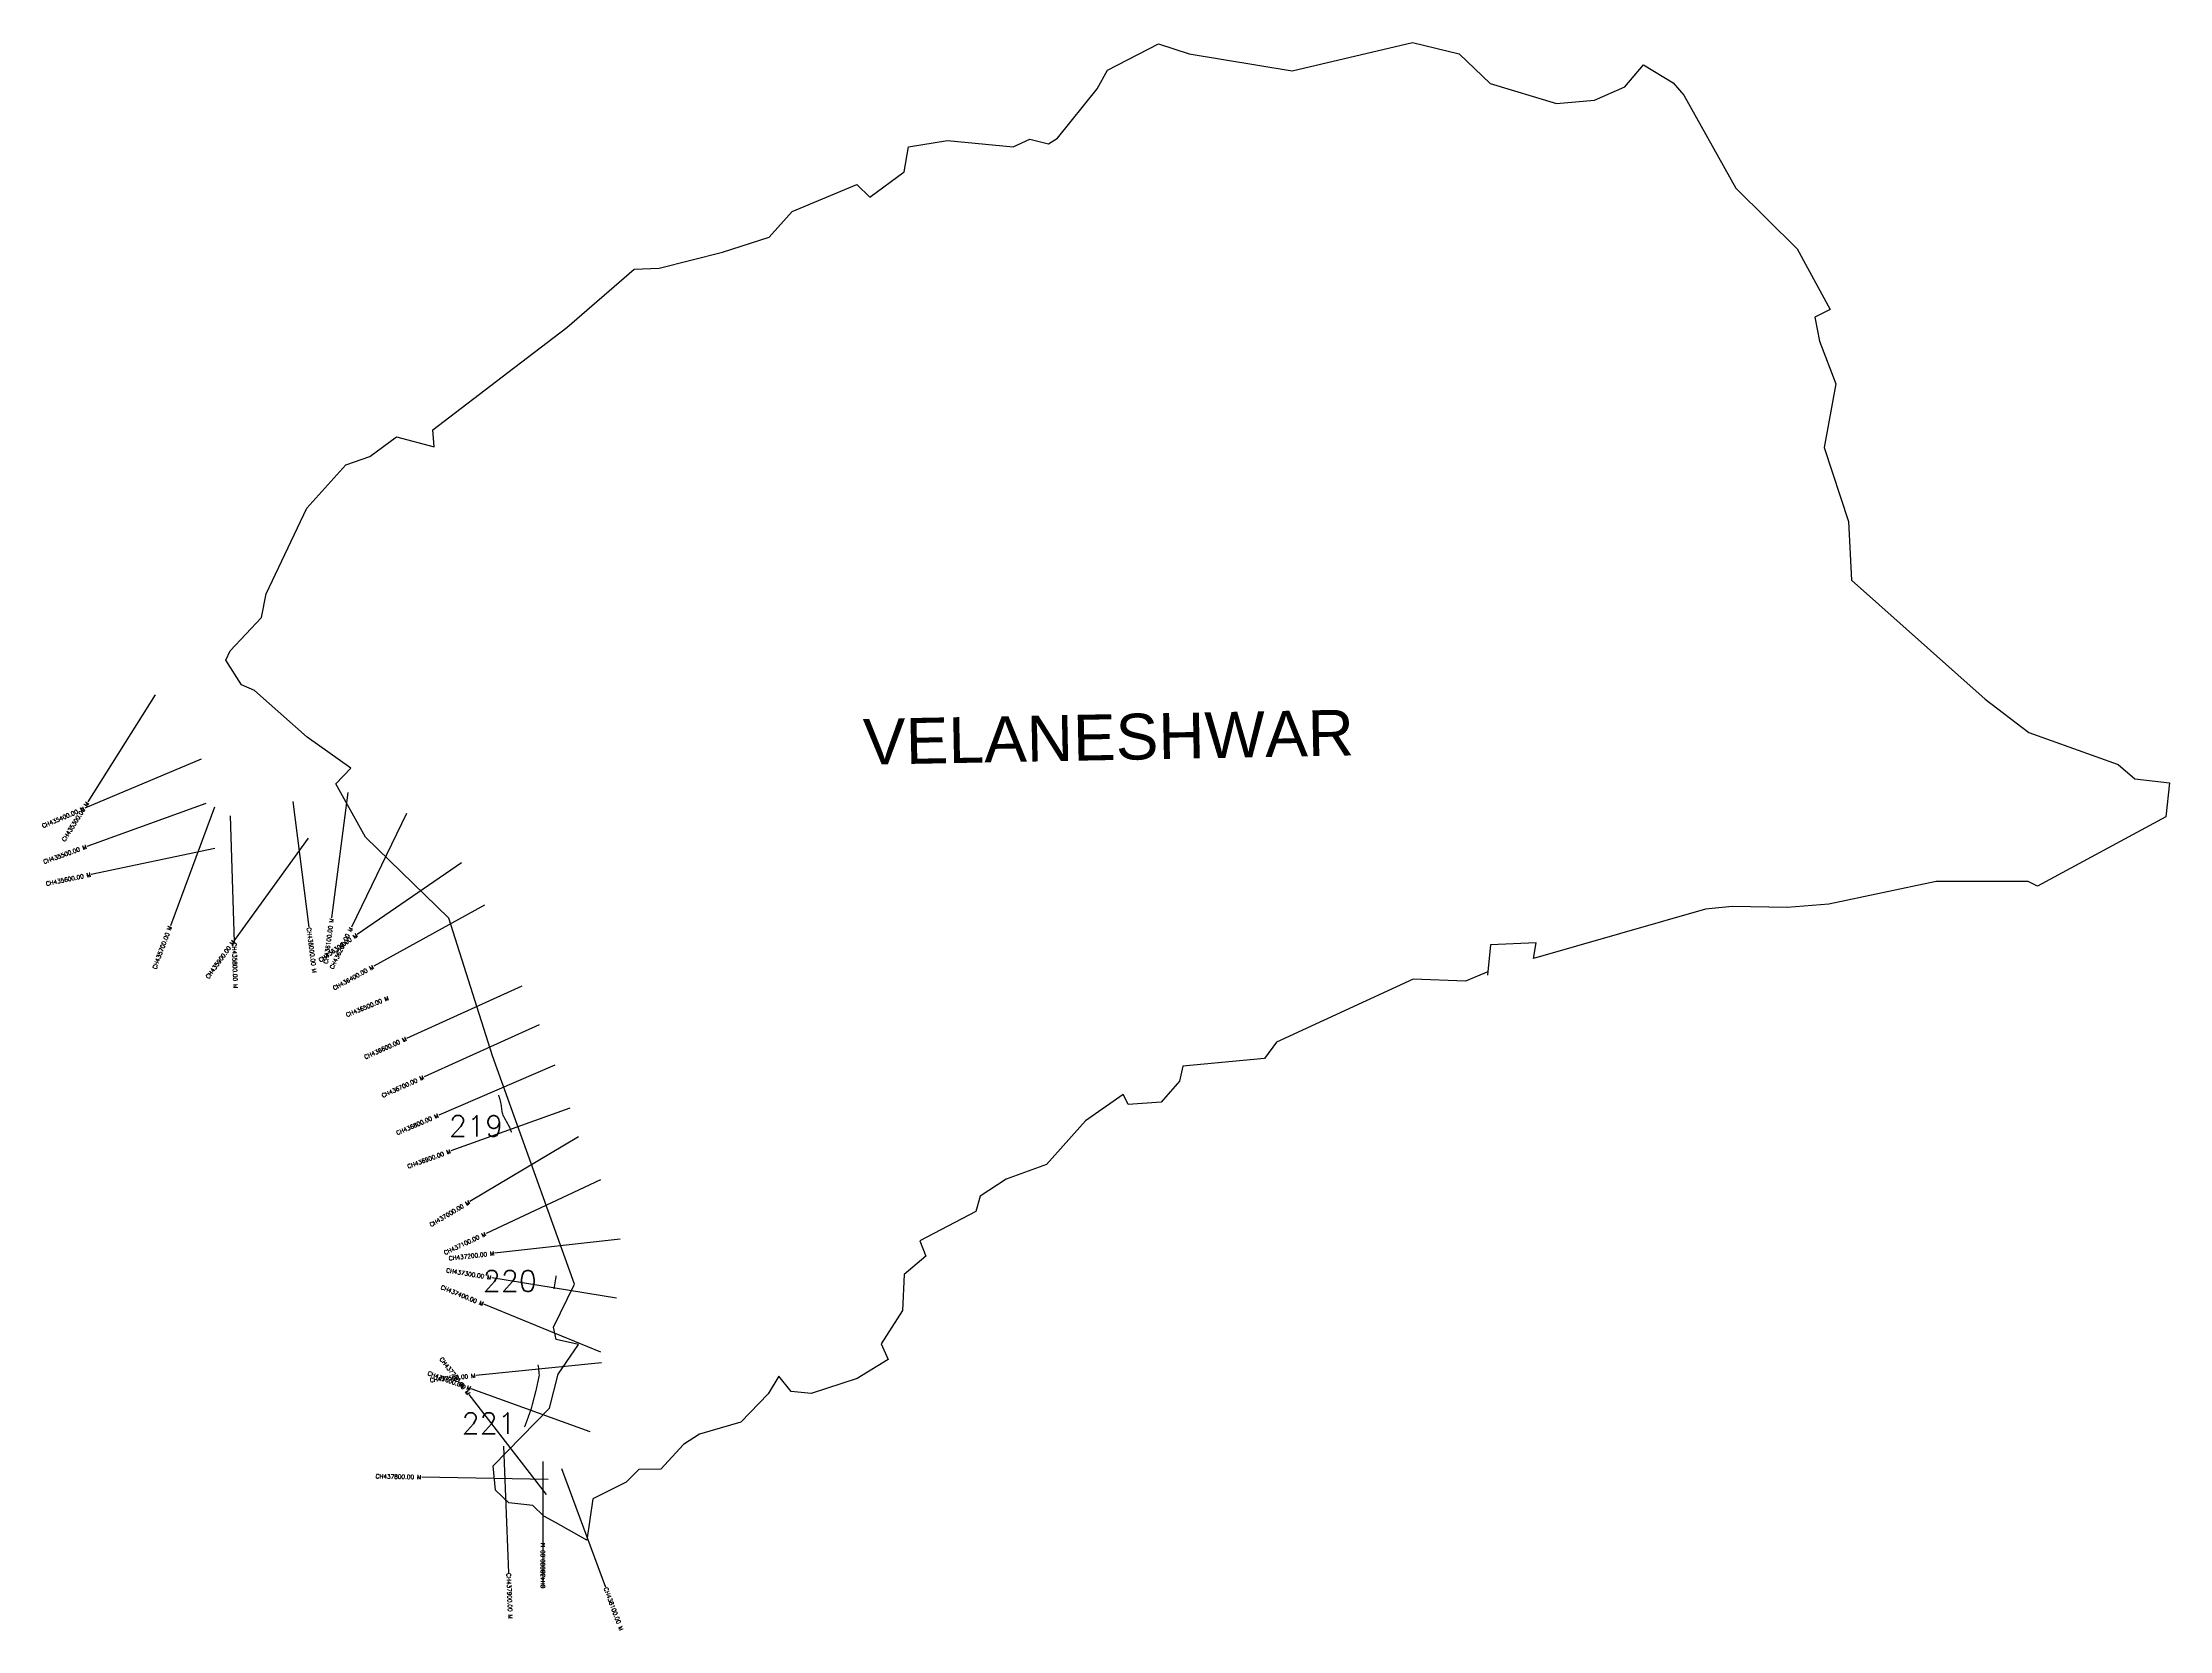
# Model space of a CAD drawing. Header units: metres. Extents: x 308660 to 313706, y 1921237 to 1925003.
import ezdxf
from ezdxf.enums import TextEntityAlignment as Align

# ---------------------------------------------------------------- set-up
doc = ezdxf.new("R2010")
doc.units = ezdxf.units.M
for name, color, linetype in [('ARTIFICIALLY PROTECTED', 4, 'Continuous'), ('CS', 134, 'Continuous'), ('CSMark', 6, 'Continuous'), ('VILLAGE NAME', 250, 'Continuous')]:
    doc.layers.add(name, color=color, linetype=linetype)
doc.styles.get("Standard").update_dxf_attribs({"font": 'simplex.shx'})

msp = doc.modelspace()

# ---------------------------------------------------------------- linework, layer by layer
at = {"color": 6, "flags": 128}
for points in [[(309094.2, 1923538.3), (309104.5, 1923560.6), (309178.8, 1923639.1), (309189.9, 1923695.4), (309286.6, 1923898.4), (309379.4, 1924001.9), (309436.1, 1924021.4), (309499.1, 1924068.1), (309588.8, 1924044.1), (309585.4, 1924084.6), (309763.9, 1924220.8), (309903.7, 1924327.5), (310063.3, 1924465.7), (310122.5, 1924467.8), (310272.7, 1924505.7), (310383.4, 1924541.6), (310438.5, 1924602.6), (310591.5, 1924666.8), (310622.3, 1924636.6), (310704.2, 1924696.3), (310714.6, 1924755.9), (310806.7, 1924770.5), (310962.2, 1924755.9), (311002, 1924774.1), (311046.5, 1924762.5), (311067.6, 1924776), (311162, 1924893.3), (311186.4, 1924937.9), (311307.3, 1925000), (311379.9, 1924976.5), (311624.3, 1924936.1), (311910.2, 1925003.1), (312020.6, 1924976.5), (312094.2, 1924906.1), (312251.5, 1924858.6), (312341.8, 1924866.5), (312414.1, 1924898.2), (312458.3, 1924950.2), (312528.8, 1924907.7), (312553.9, 1924878.3), (312677.1, 1924657.4), (312822.8, 1924513.8), (312901, 1924370.2), (312864.7, 1924351.9), (312876, 1924295), (312914.7, 1924193.5), (312886.5, 1924043), (312944.4, 1923867.3), (312951.4, 1923728), (313269, 1923446.1), (313372.1, 1923366.8), (313584.5, 1923290.6), (313623.7, 1923256.9), (313706.1, 1923247.5), (313697.4, 1923166.4), (313393.4, 1923002), (313370.5, 1923013.5), (313152.3, 1923013.4), (312897.9, 1922959.5), (312799, 1922952), (312668.8, 1922953.8), (312604.9, 1922947.9), (312197.5, 1922830.8), (312203.7, 1922867.8), (312095, 1922862.8), (312088.3, 1922791.4)], [(312088.8, 1922798.8), (312036.1, 1922776.9), (311911.5, 1922781.7), (311587.6, 1922632.3), (311559.2, 1922593.2), (311365.5, 1922575.6), (311356.9, 1922539.8), (311313.5, 1922489.9), (311235.1, 1922484.6), (311224.8, 1922506), (311223.7, 1922508.4), (311134, 1922445.6), (311042, 1922341.9), (310946.2, 1922307.3), (310883.9, 1922267), (310874.3, 1922230.8), (310740.8, 1922161.5), (310755.4, 1922124.9), (310703.9, 1922081.6), (310699.8, 1921996.2), (310649.6, 1921917.2), (310666.4, 1921879.9), (310592.7, 1921834.7), (310483.5, 1921798.7), (310435.9, 1921804), (310406.9, 1921839.8), (310381.3, 1921798.6), (310316.3, 1921731), (310218, 1921703), (310180.7, 1921678.2), (310127, 1921619.8), (310074.8, 1921619), (310044.1, 1921589), (309965.2, 1921549.2), (309951.3, 1921451.2), (309876.6, 1921493), (309849, 1921508.4), (309823.2, 1921533.1), (309765.7, 1921539.4), (309734, 1921569.8), (309729.1, 1921627.2), (309862.3, 1921764.6), (309883.1, 1921845.1), (309931.1, 1921915.2), (309877.9, 1921926.9), (309872.2, 1921956.6), (309921.8, 1922058.4), (309727.5, 1922599.5), (309623.4, 1922926.7), (309426.2, 1923118.6), (309355.5, 1923244.9), (309390.8, 1923282), (309287.2, 1923355.9), (309162.4, 1923466.4), (309131.8, 1923480.1), (309094.2, 1923538.3)]]:
    msp.add_lwpolyline(points, dxfattribs=at)
at = {"layer": 'ARTIFICIALLY PROTECTED', "const_width": 3, "flags": 128}
for points in [[(309741.5, 1922507.1), (309745.1, 1922495.9), (309747.6, 1922485.1), (309749.9, 1922466.8), (309752.4, 1922458.6), (309761.4, 1922442.2), (309768.1, 1922429.9), (309772.3, 1922418.2)], [(309878.3, 1922078.7), (309877.9, 1922076.1), (309873.1, 1922047)], [(309835.1, 1921867.2), (309836.2, 1921862.5), (309838.2, 1921842.2), (309830.6, 1921806.9), (309819.1, 1921762.8), (309804.8, 1921723.1), (309802.7, 1921719.8)]]:
    msp.add_lwpolyline(points, dxfattribs=at)
at = {"layer": 'CS'}
for p, q in [((308926.9, 1923455.8), (308766.9, 1923202)), ((309036.3, 1923303.5), (308759.9, 1923187)), ((309046.9, 1923198.4), (308764.7, 1923096.7)), ((309067.3, 1923189.8), (308962.9, 1922908.6)), ((309253.7, 1923202.9), (309291.3, 1922905.3)), ((309384.1, 1923224.3), (309345.5, 1922926.8)), ((309523.1, 1923174.9), (309392.5, 1922904.9)), ((309104.8, 1923169.2), (309114.3, 1922869.4)), ((309068.5, 1923091.3), (308774.8, 1923030.1)), ((309289.6, 1923116.5), (309114, 1922873.3)), ((309653.3, 1923058), (309406.4, 1922887.5)), ((309708.2, 1922957), (309445.4, 1922812.2)), ((309796.8, 1922764.8), (309523.5, 1922641.2)), ((309838, 1922673.8), (309564.8, 1922550)), ((309875.4, 1922578.1), (309599.8, 1922459.5)), ((309911, 1922475.9), (309628.7, 1922374.3)), ((309931, 1922407.8), (309673.3, 1922254.2)), ((309983.5, 1922305.6), (309711.8, 1922178.4)), ((310030.5, 1922164.8), (309732.3, 1922131.6)), ((310021.4, 1922024.8), (309725.4, 1922073.6)), ((309984, 1921896.8), (309706.4, 1922010.6)), ((309986, 1921871.8), (309687.5, 1921841.6)), ((309855.5, 1921559.4), (309671.8, 1921796.6)), ((309958.9, 1921708.2), (309676.8, 1921810.4)), ((309753.5, 1921673.8), (309765.5, 1921374.1)), ((309846.7, 1921637.7), (309846.7, 1921337.7)), ((309890.9, 1921621), (309995.3, 1921339.8)), ((309859.3, 1921595.2), (309559.3, 1921600.7))]:
    msp.add_line(p, q, dxfattribs=at)

# ---------------------------------------------------------------- texts
at = {"char_height": 50, "attachment_point": 1}
for s, heights, insert in [('219', [74.2], (309623.9, 1922458.2)), ('220', [74.2], (309704.1, 1922090.7)), ('221', [71], (309654, 1921753.3))]:
    msp.add_mtext_dynamic_manual_height_columns(s, width=84.374, gutter_width=1, heights=heights, dxfattribs=dict(at, insert=insert))
at = {"layer": 'CSMark'}
for s, rotation, p in [('CH435400.00 M', 22.846, (308759, 1923186.6)), ('CH435300.00 M', 57.7709, (308766.4, 1923201.2)), ('CH435500.00 M', 19.8329, (308763.8, 1923096.3)), ('CH435600.00 M', 11.7723, (308773.9, 1923029.9)), ('CH436100.00 M', 82.6048, (309345.4, 1922925.8)), ('CH435700.00 M', 69.6223, (308962.5, 1922907.6)), ('CH435900.00 M', 54.1766, (309113.4, 1922872.5)), ('CH436300.00 M', 34.6216, (309405.6, 1922887)), ('CH436200.00 M', 64.1913, (309392.1, 1922904)), ('CH436400.00 M', 28.8569, (309444.6, 1922811.7)), ('CH436500.00 M', 22.2608, (309480.5, 1922737.5)), ('CH436600.00 M', 24.3266, (309522.5, 1922640.8)), ('CH436700.00 M', 24.3721, (309563.8, 1922549.6)), ('CH436800.00 M', 23.2856, (309598.9, 1922459.1)), ('CH436900.00 M', 19.7921, (309627.7, 1922374)), ('CH437000.00 M', 30.7966, (309672.4, 1922253.7)), ('CH437100.00 M', 25.081, (309710.9, 1922178)), ('CH437200.00 M', 6.3431, (309731.3, 1922131.5)), ('CH437300.00 M', 350.6463, (309724.4, 1922073.8)), ('CH437400.00 M', 337.7073, (309705.5, 1922011)), ('CH437700.00 M', 307.7611, (309671.2, 1921797.4)), ('CH437600.00 M', 340.0873, (309675.9, 1921810.7)), ('CH437500.00 M', 5.7707, (309686.5, 1921841.5)), ('CH437800.00 M', 358.9577, (309558.3, 1921600.7))]:
    msp.add_text(s, height=10, rotation=rotation, dxfattribs=at).set_placement(p, align=Align.MIDDLE_RIGHT)
for s, rotation, p in [('CH436000.00 M', 277.1889, (309291.4, 1922904.3)), ('CH435800.00 M', 271.8079, (309114.3, 1922868.4)), ('CH438000.00 M', 90, (309846.7, 1921336.7)), ('CH437900.00 M', 272.2915, (309765.5, 1921373.1)), ('CH438100.00 M', 290.3783, (309995.7, 1921338.9))]:
    msp.add_text(s, height=10, rotation=rotation, dxfattribs=at).set_placement(p, align=Align.MIDDLE_LEFT)
at = {"layer": 'VILLAGE NAME', "insert": (310605.3, 1923398.8), "char_height": 108.748, "attachment_point": 1, "rotation": 1.1028}
msp.add_mtext_dynamic_manual_height_columns('{\\fArial|b0|i0|c0|p34;VELANESHWAR}', width=1571.314, gutter_width=543.7, heights=[0], dxfattribs=at)

doc.saveas('drawing.dxf')
